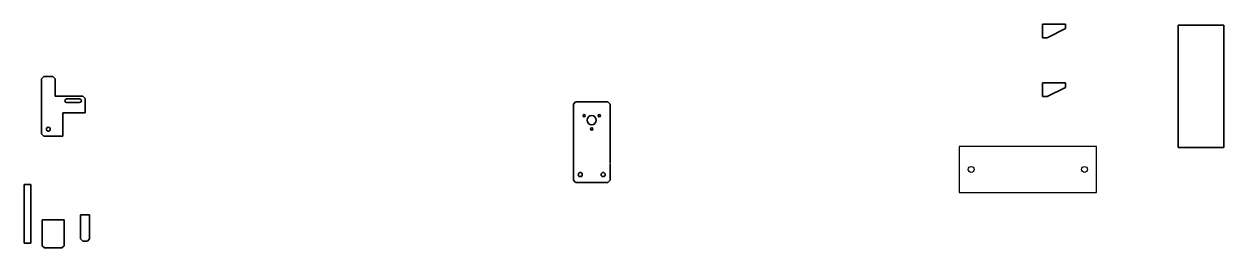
# Model space of a CAD drawing. Header units: inches. Extents: x 21 to 8642, y -3779 to 2137.
# Drawn here: x 5549 to 8165, y 717 to 1205 of the extents above; entities that cross this region are included whole.
import ezdxf

# ---------------------------------------------------------------- set-up
doc = ezdxf.new("R2010")
doc.units = ezdxf.units.IN
doc.header["$MEASUREMENT"] = 0

msp = doc.modelspace()

# ---------------------------------------------------------------- linework, layer by layer
at = {"color": 7, "lineweight": 35}
for p, q in [((7769.797, 1204.562), (7769.797, 1174.562)), ((7819.797, 1204.562), (7769.797, 1204.562)), ((7819.797, 1194.562), (7819.797, 1204.562)), ((7779.797, 1174.562), (7819.797, 1194.562)), ((8165.422, 1202.341), (8065.422, 1202.341)), ((8065.422, 1202.341), (8065.422, 935.341)), ((8165.422, 1202.341), (8165.422, 935.341)), ((7769.797, 1174.562), (7779.797, 1174.562)), ((5587.149, 1085.271), (5587.149, 965.271)), ((5612.149, 1090.271), (5592.149, 1090.271)), ((5617.149, 1047.271), (5617.149, 1085.271)), ((7769.797, 1076.271), (7769.797, 1046.271)), ((7819.797, 1076.271), (7769.797, 1076.271)), ((7819.797, 1066.271), (7819.797, 1076.271)), ((5677.149, 1047.271), (5617.149, 1047.271)), ((7779.797, 1046.271), (7819.797, 1066.271)), ((5642.149, 1041.271), (5670.149, 1041.271)), ((5670.149, 1033.271), (5642.149, 1033.271)), ((5682.149, 1042.271), (5682.149, 1011.272)), ((6751.887, 1035.029), (6746.887, 1030.029)), ((6746.887, 899.029), (6746.887, 1030.029)), ((6821.887, 1035.029), (6751.887, 1035.029)), ((6826.887, 1030.029), (6821.887, 1035.029)), ((6826.887, 1030.029), (6826.887, 900.744)), ((7769.797, 1046.271), (7779.797, 1046.271)), ((5634.149, 1011.272), (5634.149, 992.272)), ((5634.149, 1011.272), (5682.149, 1011.272)), ((5634.149, 992.272), (5634.149, 960.271)), ((5592.149, 960.271), (5614.149, 960.271)), ((5634.149, 960.271), (5614.149, 960.271)), ((8165.422, 935.341), (8065.422, 935.341)), ((6746.887, 899.029), (6746.887, 864.029)), ((6826.887, 899.029), (6826.887, 864.029)), ((6751.887, 859.029), (6746.887, 864.029)), ((6826.887, 864.029), (6821.887, 859.029)), ((5549.149, 733.129), (5549.149, 855.129)), ((5564.149, 855.129), (5564.149, 733.129)), ((6821.887, 859.029), (6751.887, 859.029)), ((5672.278, 736.607), (5672.278, 788.607)), ((5692.278, 788.607), (5692.278, 736.607)), ((5588.649, 777.504), (5588.649, 721.504)), ((5636.649, 777.504), (5588.649, 777.504)), ((5636.649, 721.504), (5636.649, 777.504)), ((5631.649, 716.504), (5593.649, 716.504))]:
    msp.add_line(p, q, dxfattribs=at)
at = {"color": 7, "lineweight": 35, "ltscale": 0.176777}
for p, q in [((5592.149, 1090.271), (5587.149, 1085.271)), ((5617.149, 1085.271), (5612.149, 1090.271)), ((5682.149, 1042.271), (5677.149, 1047.271)), ((5587.149, 965.271), (5592.149, 960.271)), ((5672.278, 736.607), (5677.278, 731.607)), ((5692.278, 736.607), (5687.278, 731.607)), ((5588.649, 721.504), (5593.649, 716.504)), ((5631.649, 716.504), (5636.649, 721.504))]:
    msp.add_line(p, q, dxfattribs=at)
for p, q in [((7887.777, 937.7), (7587.777, 937.7)), ((7587.777, 937.7), (7587.777, 837.7)), ((7887.777, 837.7), (7887.777, 937.7)), ((7587.777, 837.7), (7887.777, 837.7))]:
    msp.add_line(p, q)
at = {"color": 7, "lineweight": 35, "ltscale": 0.375}
for p, q in [((5564.149, 855.129), (5549.149, 855.129)), ((5564.149, 727.129), (5549.149, 727.129))]:
    msp.add_line(p, q, dxfattribs=at)
at = {"color": 7, "lineweight": 35, "ltscale": 0.25}
for p, q in [((5672.278, 788.607), (5692.278, 788.607)), ((5677.278, 731.607), (5687.278, 731.607))]:
    msp.add_line(p, q, dxfattribs=at)
at = {"color": 7, "lineweight": 35, "ltscale": 0.057401}
msp.add_line((5549.149, 730.833), (5549.149, 733.129), dxfattribs=at)
at = {"color": 7, "lineweight": 35, "ltscale": 0.059576}
msp.add_line((5564.149, 733.129), (5564.149, 730.746), dxfattribs=at)
at = {"color": 7, "lineweight": 35, "ltscale": 0.048663}
msp.add_line((5549.149, 728.887), (5549.149, 730.833), dxfattribs=at)
at = {"color": 7, "lineweight": 35, "ltscale": 0.032516}
msp.add_line((5549.149, 728.887), (5549.149, 727.586), dxfattribs=at)
at = {"color": 7, "lineweight": 35, "ltscale": 0.01142}
msp.add_line((5549.149, 727.129), (5549.149, 727.586), dxfattribs=at)
at = {"color": 7, "lineweight": 35, "ltscale": 0.046487}
msp.add_line((5564.149, 730.746), (5564.149, 728.887), dxfattribs=at)
at = {"color": 7, "lineweight": 35, "ltscale": 0.031595}
msp.add_line((5564.149, 727.623), (5564.149, 728.887), dxfattribs=at)
at = {"color": 7, "lineweight": 35, "ltscale": 0.012341}
msp.add_line((5564.149, 727.623), (5564.149, 727.129), dxfattribs=at)
at = {"color": 7, "lineweight": 35}
for centre, radius in [((6770.432, 1004.529), 2.5), ((6786.887, 995.029), 10), ((6803.341, 1004.529), 2.5), ((5602.149, 975.271), 4.25), ((6786.887, 976.029), 2.5), ((6761.887, 876.529), 4.5), ((6811.887, 876.529), 4.5)]:
    msp.add_circle(centre, radius, dxfattribs=at)
for centre in [(7614.277, 887.7), (7861.277, 887.7)]:
    msp.add_circle(centre, 6.5)
for centre, start, end in [((5642.149, 1037.271), 90, 270), ((5670.149, 1037.271), 270, 90)]:
    msp.add_arc(centre, 4, start, end, dxfattribs=at)

doc.saveas('drawing.dxf')
